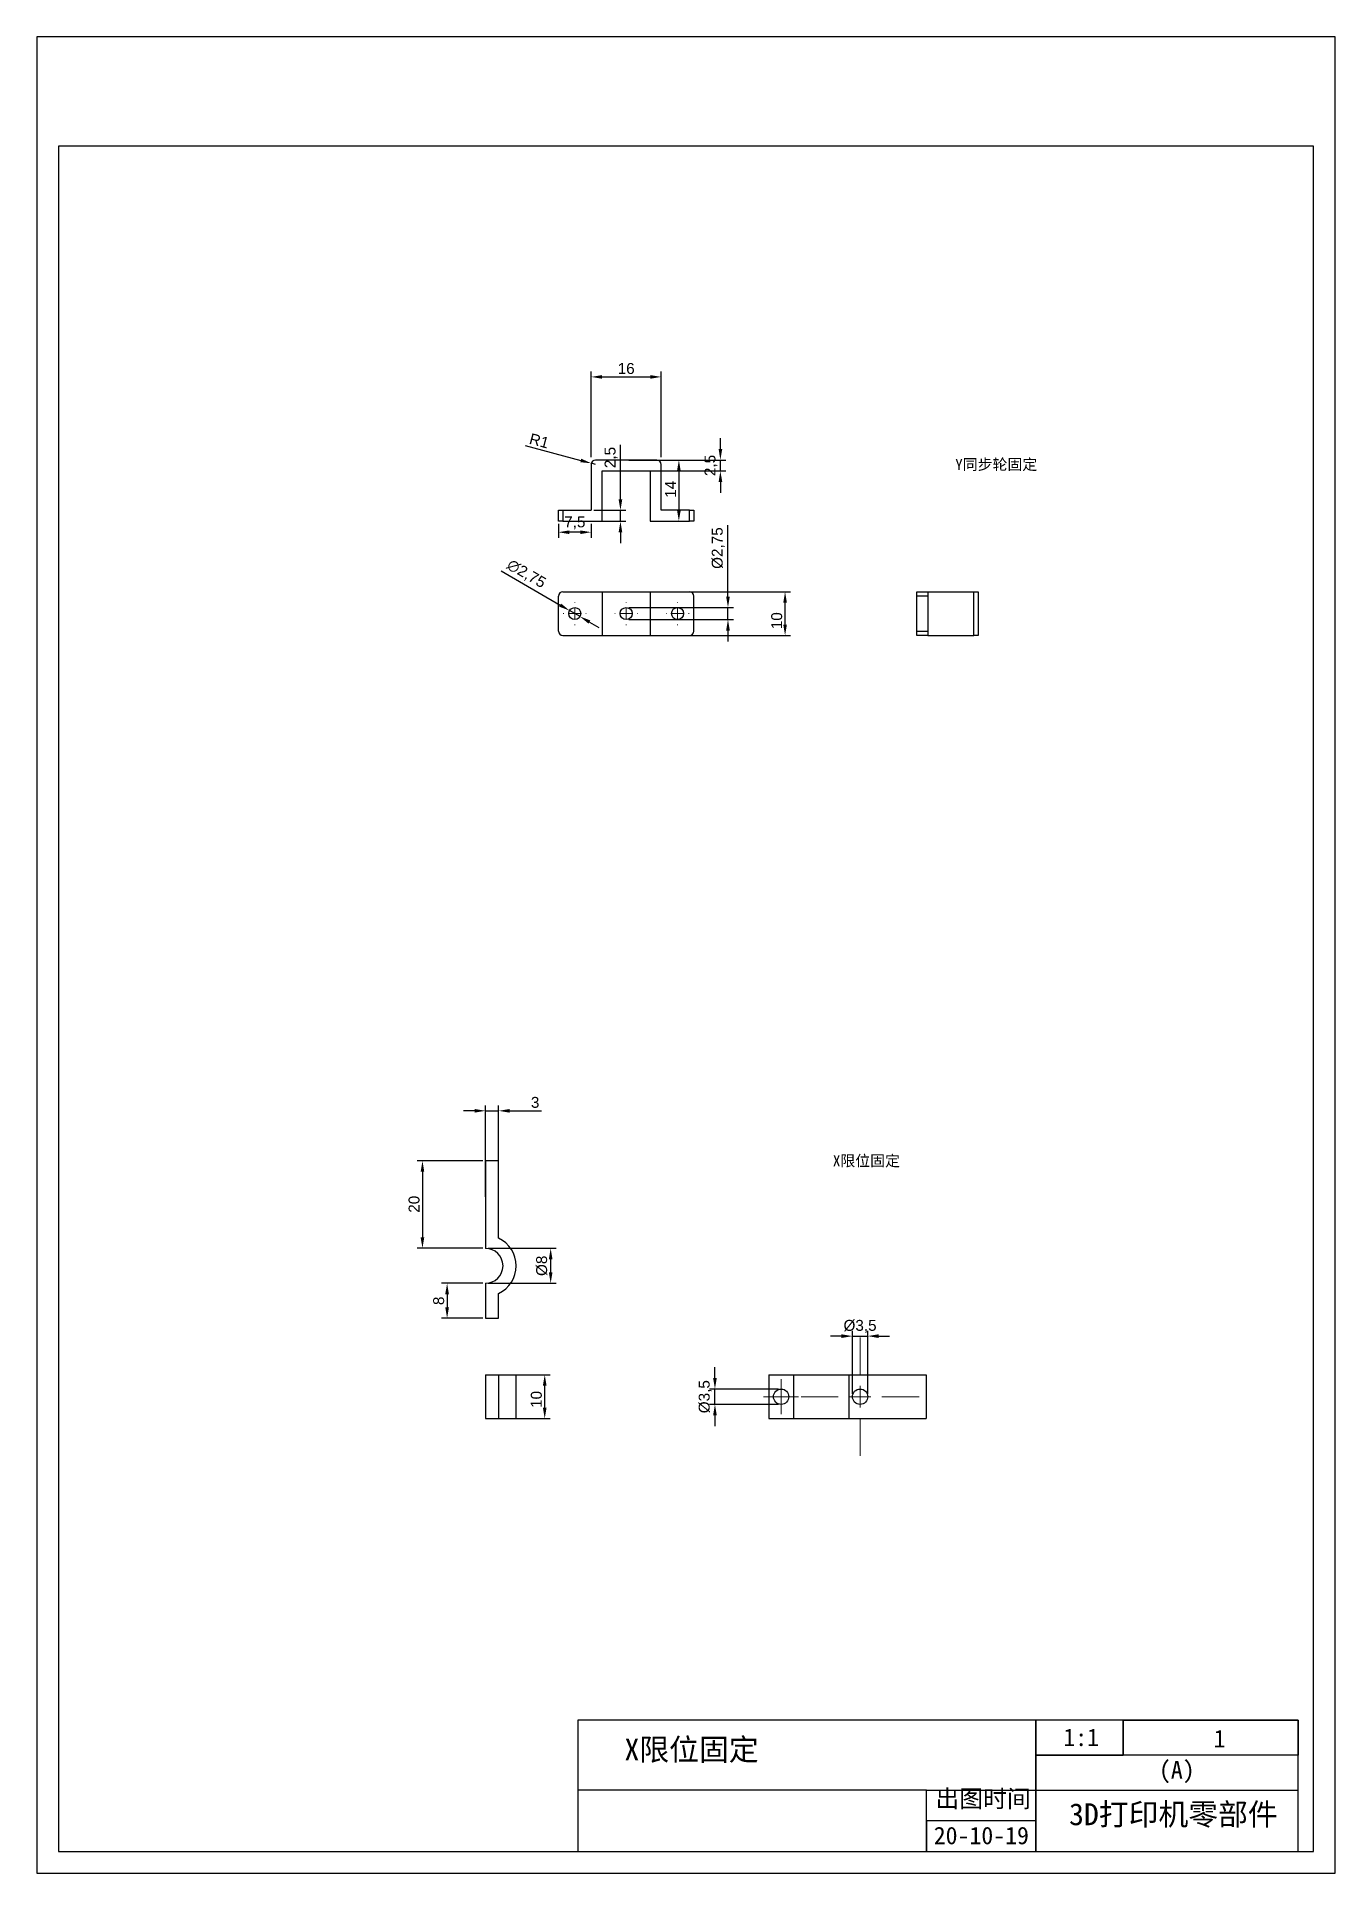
# Model space of a CAD drawing. Header units: millimetres. Extents: x -9 to 2385, y -1365 to 512.
# Drawn here: x 1128.1 to 1425.1, y -385.3 to 34.7 of the extents above; entities that cross this region are included whole.
import ezdxf

# ---------------------------------------------------------------- set-up
doc = ezdxf.new("R2010")
doc.units = ezdxf.units.MM
doc.styles.get("Standard").update_dxf_attribs({"font": 'arial.ttf'})
doc.dimstyles.new('ISO-25', dxfattribs={"dimtxt": 2.5, "dimasz": 2.5, "dimexe": 1.25, "dimexo": 0.625, "dimtad": 1, "dimtxsty": 'Standard', "dimcen": 2.5, "dimclrd": 1, "dimclre": 1, "dimclrt": 1, "dimadec": 0, "dimazin": 0, "dimtfac": 1, "dimtmove": 0, "dimatfit": 3, "dimfxl": 1, "dimtfillclr": 1, "dimarcsym": 0})

msp = doc.modelspace()

# ---------------------------------------------------------------- texts
at = {"char_height": 2.5, "attachment_point": 1}
for s, insert in [('{\\fSimSun|b0|i0|c134|p2;Y同步轮固定}', (1338.2292, -61.856)), ('{\\fSimSun|b0|i0|c134|p2;X限位固定}', (1310.2403, -221.1134))]:
    msp.add_mtext_dynamic_manual_height_columns(s, width=39.865692, gutter_width=12.5, heights=[0], dxfattribs=dict(at, insert=insert))
at = {"insert": (1362.9347, -352.2014, 420), "char_height": 4, "width": 9.189944, "attachment_point": 1}
msp.add_mtext('{\\fSimSun|b0|i0|c134|p2;1:1}', dxfattribs=at)
at = {"attachment_point": 1}
for s, insert, char_height in [('{\\fSimSun|b0|i0|c134|p2;1}', (1397.3159, -352.5021, 420), 4), ('{\\fSimSun|b0|i0|c134|p2;X限位固定}', (1262.5692, -354.4881, 620.1756), 5), ('{\\fSimSun|b0|i0|c134|p2;(A)}', (1384.8169, -359.6333, 420), 4), ('{\\fSimSun|b0|i0|c134|p2;出图时间}', (1333.6794, -366.2425, 1260), 4), ('{\\fSimSun|b0|i0|c0|p2;3D\\fSimSun|b0|i0|c134|p2;打印机零部件}', (1364.2503, -369.3012), 5), ('{\\fSimSun|b0|i0|c134|p2;20-10-19}', (1333.3066, -374.6628), 4)]:
    msp.add_mtext(s, dxfattribs=dict(at, insert=insert, char_height=char_height))

# ---------------------------------------------------------------- blocks, each defined once
blk = doc.blocks.new('*D259')
at = {"color": 1, "linetype": 'Continuous', "lineweight": -2, "transparency": 16777216}
for p, q in [((1234.41, -271.31), (1245.58, -271.31)), ((1244.33, -278.81), (1244.33, -273.81)), ((1234.41, -281.31), (1245.58, -281.31))]:
    blk.add_line(p, q, dxfattribs=at)
at = {"color": 1, "linetype": 'Continuous', "transparency": 16777216}
for points in [[(1243.91, -273.81), (1244.75, -273.81), (1244.33, -271.31)], [(1243.91, -278.81), (1244.75, -278.81), (1244.33, -281.31)]]:
    blk.add_solid(points, dxfattribs=at)
at = {"layer": 'Defpoints', "color": 0, "linetype": 'Continuous', "transparency": 16777216}
for p in [(1233.79, -271.31), (1244.33, -271.31), (1233.79, -281.31)]:
    blk.add_point(p, dxfattribs=at)
at = {"color": 1, "linetype": 'Continuous', "lineweight": 18, "transparency": 16777216, "insert": (1241.15, -276.94), "char_height": 2.5, "attachment_point": 2, "rotation": 90}
blk.add_mtext('10', dxfattribs=at)
blk = doc.blocks.new('*D260')
at = {"color": 1, "linetype": 'Continuous', "lineweight": -2, "transparency": 16777216}
for p, q in [((1231.41, -242.38), (1246.94, -242.38)), ((1245.69, -247.88), (1245.69, -244.88)), ((1231.41, -250.38), (1246.94, -250.38))]:
    blk.add_line(p, q, dxfattribs=at)
at = {"color": 1, "linetype": 'Continuous', "transparency": 16777216}
for points in [[(1245.27, -244.88), (1246.1, -244.88), (1245.69, -242.38)], [(1245.27, -247.88), (1246.1, -247.88), (1245.69, -250.38)]]:
    blk.add_solid(points, dxfattribs=at)
at = {"layer": 'Defpoints', "color": 0, "linetype": 'Continuous', "transparency": 16777216}
for p in [(1230.79, -242.38), (1245.69, -242.38), (1230.79, -250.38)]:
    blk.add_point(p, dxfattribs=at)
at = {"color": 1, "linetype": 'Continuous', "lineweight": 18, "transparency": 16777216, "insert": (1242.37, -246.38), "char_height": 2.5, "attachment_point": 2, "rotation": 90}
blk.add_mtext('%%c8', dxfattribs=at)
blk = doc.blocks.new('*D261')
at = {"color": 1, "linetype": 'Continuous', "lineweight": -2, "transparency": 16777216}
for p, q in [((1230.16, -250.38), (1220.75, -250.38)), ((1222, -252.88), (1222, -255.88)), ((1230.16, -258.38), (1220.75, -258.38))]:
    blk.add_line(p, q, dxfattribs=at)
at = {"color": 1, "linetype": 'Continuous', "transparency": 16777216}
for points in [[(1221.58, -252.88), (1222.42, -252.88), (1222, -250.38)], [(1221.58, -255.88), (1222.42, -255.88), (1222, -258.38)]]:
    blk.add_solid(points, dxfattribs=at)
at = {"layer": 'Defpoints', "color": 0, "linetype": 'Continuous', "transparency": 16777216}
for p in [(1230.79, -250.38), (1222, -258.38), (1230.79, -258.38)]:
    blk.add_point(p, dxfattribs=at)
at = {"color": 1, "linetype": 'Continuous', "lineweight": 18, "transparency": 16777216, "insert": (1218.82, -254.38), "char_height": 2.5, "attachment_point": 2, "rotation": 90}
blk.add_mtext('8', dxfattribs=at)
blk = doc.blocks.new('*D262')
at = {"color": 1, "linetype": 'Continuous', "lineweight": -2, "transparency": 16777216}
for p, q in [((1230.16, -222.38), (1215.12, -222.38)), ((1216.37, -224.88), (1216.37, -239.88)), ((1230.16, -242.38), (1215.12, -242.38))]:
    blk.add_line(p, q, dxfattribs=at)
at = {"color": 1, "linetype": 'Continuous', "transparency": 16777216}
for points in [[(1215.95, -224.88), (1216.78, -224.88), (1216.37, -222.38)], [(1215.95, -239.88), (1216.78, -239.88), (1216.37, -242.38)]]:
    blk.add_solid(points, dxfattribs=at)
at = {"layer": 'Defpoints', "color": 0, "linetype": 'Continuous', "transparency": 16777216}
for p in [(1230.79, -222.38), (1216.37, -242.38), (1230.79, -242.38)]:
    blk.add_point(p, dxfattribs=at)
at = {"color": 1, "linetype": 'Continuous', "lineweight": 18, "transparency": 16777216, "insert": (1213.19, -232.3), "char_height": 2.5, "attachment_point": 2, "rotation": 90}
blk.add_mtext('20', dxfattribs=at)
blk = doc.blocks.new('*D263')
at = {"color": 1, "linetype": 'Continuous', "lineweight": -2, "transparency": 16777216}
for p, q in [((1230.79, -230.6), (1230.79, -209.68)), ((1233.79, -230.6), (1233.79, -209.68)), ((1228.29, -210.93), (1225.79, -210.93)), ((1230.79, -210.93), (1233.79, -210.93)), ((1236.29, -210.93), (1243.59, -210.93))]:
    blk.add_line(p, q, dxfattribs=at)
at = {"color": 1, "linetype": 'Continuous', "transparency": 16777216}
for points in [[(1228.29, -210.52), (1228.29, -211.35), (1230.79, -210.93)], [(1236.29, -210.52), (1236.29, -211.35), (1233.79, -210.93)]]:
    blk.add_solid(points, dxfattribs=at)
at = {"layer": 'Defpoints', "color": 0, "linetype": 'Continuous', "transparency": 16777216}
for p in [(1230.79, -210.93), (1230.79, -231.22), (1233.79, -231.22)]:
    blk.add_point(p, dxfattribs=at)
at = {"color": 1, "linetype": 'Continuous', "lineweight": 18, "transparency": 16777216, "insert": (1242.14, -207.75), "char_height": 2.5, "attachment_point": 2}
blk.add_mtext('3', dxfattribs=at)
blk = doc.blocks.new('*D264')
at = {"color": 1, "linetype": 'Continuous', "lineweight": -2, "transparency": 16777216}
for p, q in [((1283.26, -272.06), (1283.26, -269.56)), ((1297.78, -274.56), (1282.01, -274.56)), ((1283.26, -278.06), (1283.26, -274.56)), ((1297.78, -278.06), (1282.01, -278.06)), ((1283.26, -280.56), (1283.26, -283.06))]:
    blk.add_line(p, q, dxfattribs=at)
at = {"color": 1, "linetype": 'Continuous', "transparency": 16777216}
for points in [[(1282.85, -272.06), (1283.68, -272.06), (1283.26, -274.56)], [(1282.85, -280.56), (1283.68, -280.56), (1283.26, -278.06)]]:
    blk.add_solid(points, dxfattribs=at)
at = {"layer": 'Defpoints', "color": 0, "linetype": 'Continuous', "transparency": 16777216}
for p in [(1283.26, -274.56), (1298.4, -274.56), (1298.4, -278.06)]:
    blk.add_point(p, dxfattribs=at)
at = {"color": 1, "linetype": 'Continuous', "lineweight": 18, "transparency": 16777216, "insert": (1279.55, -276.31), "char_height": 2.5, "attachment_point": 2, "rotation": 90}
blk.add_mtext('%%c3,5', dxfattribs=at)
blk = doc.blocks.new('*D265')
at = {"color": 1, "linetype": 'Continuous', "lineweight": -2, "transparency": 16777216}
for p, q in [((1312.2, -262.46), (1309.7, -262.46)), ((1314.7, -275.68), (1314.7, -261.21)), ((1314.7, -262.46), (1318.2, -262.46)), ((1318.2, -275.68), (1318.2, -261.21)), ((1320.7, -262.46), (1323.2, -262.46))]:
    blk.add_line(p, q, dxfattribs=at)
at = {"color": 1, "linetype": 'Continuous', "transparency": 16777216}
for points in [[(1312.2, -262.04), (1312.2, -262.88), (1314.7, -262.46)], [(1320.7, -262.04), (1320.7, -262.88), (1318.2, -262.46)]]:
    blk.add_solid(points, dxfattribs=at)
at = {"layer": 'Defpoints', "color": 0, "linetype": 'Continuous', "transparency": 16777216}
for p in [(1318.2, -262.46), (1314.7, -276.31), (1318.2, -276.31)]:
    blk.add_point(p, dxfattribs=at)
at = {"color": 1, "linetype": 'Continuous', "lineweight": 18, "transparency": 16777216, "insert": (1316.45, -258.75), "char_height": 2.5, "attachment_point": 2}
blk.add_mtext('%%c3,5', dxfattribs=at)
blk = doc.blocks.new('SW_CENTERMARKSYMBOL_0')
at = {"color": 0, "linetype": 'Continuous', "lineweight": 0}
for p, q in [((0, 5), (0, 13.5)), ((-5, 0), (-13.5, 0)), ((0, 0), (-2.5, 0)), ((0, 0), (0, 2.5)), ((0, 0), (0, -2.5)), ((0, 0), (2.5, 0)), ((5, 0), (13.5, 0)), ((0, -5), (0, -13.5))]:
    blk.add_line(p, q, dxfattribs=at)
blk = doc.blocks.new('SW_CENTERMARKSYMBOL_1')
at = {"color": 0, "linetype": 'Continuous', "lineweight": 0}
for p, q in [((-2.5, 0), (-4, 0)), ((0, 0), (-2.5, 0)), ((0, 2.5), (0, 4)), ((0, 0), (0, 2.5)), ((0, 0), (0, -2.5)), ((0, 0), (2.5, 0)), ((2.5, 0), (4, 0)), ((0, -2.5), (0, -4))]:
    blk.add_line(p, q, dxfattribs=at)
blk = doc.blocks.new('*D274')
at = {"color": 1, "linetype": 'Continuous', "lineweight": -2, "transparency": 16777216}
for p, q in [((1271.58, -92.22), (1300.55, -92.22)), ((1299.3, -99.72), (1299.3, -94.72)), ((1271.58, -102.22), (1300.55, -102.22))]:
    blk.add_line(p, q, dxfattribs=at)
at = {"color": 1, "linetype": 'Continuous', "transparency": 16777216}
for points in [[(1298.89, -94.72), (1299.72, -94.72), (1299.3, -92.22)], [(1298.89, -99.72), (1299.72, -99.72), (1299.3, -102.22)]]:
    blk.add_solid(points, dxfattribs=at)
at = {"layer": 'Defpoints', "color": 0, "linetype": 'Continuous', "transparency": 16777216}
for p in [(1270.96, -92.22), (1299.3, -92.22), (1270.96, -102.22)]:
    blk.add_point(p, dxfattribs=at)
at = {"color": 1, "linetype": 'Continuous', "lineweight": 18, "transparency": 16777216, "insert": (1296.13, -98.85), "char_height": 2.5, "attachment_point": 2, "rotation": 90}
blk.add_mtext('10', dxfattribs=at)
blk = doc.blocks.new('*D275')
at = {"color": 1, "linetype": 'Continuous', "lineweight": -2, "transparency": 16777216}
for p, q in [((1286.24, -93.34), (1286.24, -77)), ((1263.58, -95.84), (1287.49, -95.84)), ((1286.24, -98.59), (1286.24, -95.84)), ((1263.58, -98.59), (1287.49, -98.59)), ((1286.24, -101.09), (1286.24, -103.59))]:
    blk.add_line(p, q, dxfattribs=at)
at = {"color": 1, "linetype": 'Continuous', "transparency": 16777216}
for points in [[(1285.82, -93.34), (1286.66, -93.34), (1286.24, -95.84)], [(1285.82, -101.09), (1286.66, -101.09), (1286.24, -98.59)]]:
    blk.add_solid(points, dxfattribs=at)
at = {"layer": 'Defpoints', "color": 0, "linetype": 'Continuous', "transparency": 16777216}
for p in [(1262.96, -95.84), (1286.24, -95.84), (1262.96, -98.59)]:
    blk.add_point(p, dxfattribs=at)
at = {"color": 1, "linetype": 'Continuous', "lineweight": 18, "transparency": 16777216, "insert": (1282.53, -82.24), "char_height": 2.5, "attachment_point": 2, "rotation": 90}
blk.add_mtext('%%c2,75', dxfattribs=at)
blk = doc.blocks.new('*D276')
at = {"color": 1, "linetype": 'Continuous', "lineweight": -2, "transparency": 16777216}
for p, q in [((1234.33, -87.47), (1247.85, -95.28)), ((1252.4, -97.9), (1250.02, -96.53)), ((1254.56, -99.15), (1256.73, -100.4))]:
    blk.add_line(p, q, dxfattribs=at)
at = {"color": 1, "linetype": 'Continuous', "transparency": 16777216}
for points in [[(1248.06, -94.92), (1247.64, -95.64), (1250.02, -96.53)], [(1254.77, -98.79), (1254.35, -99.52), (1252.4, -97.9)]]:
    blk.add_solid(points, dxfattribs=at)
at = {"layer": 'Defpoints', "color": 0, "linetype": 'Continuous', "transparency": 16777216}
for p in [(1250.02, -96.53), (1252.4, -97.9)]:
    blk.add_point(p, dxfattribs=at)
at = {"color": 1, "linetype": 'Continuous', "lineweight": 18, "transparency": 16777216, "insert": (1236.72, -84.57), "char_height": 2.5, "attachment_point": 1, "rotation": 329.9999}
blk.add_mtext('∅2,75', dxfattribs=at)
blk = doc.blocks.new('SW_CENTERMARKSYMBOL_5')
at = {"color": 0, "linetype": 'Continuous', "lineweight": 0}
for p, q in [((-2.5, 0), (-2.625, 0)), ((0, 0), (-1.25, 0)), ((0, 2.5), (0, 2.625)), ((0, 0), (0, 1.25)), ((0, 0), (0, -1.25)), ((0, 0), (1.25, 0)), ((2.5, 0), (2.625, 0)), ((0, -2.5), (0, -2.625))]:
    blk.add_line(p, q, dxfattribs=at)
blk = doc.blocks.new('SW_CENTERMARKSYMBOL_6')
at = {"color": 0, "linetype": 'Continuous', "lineweight": 0}
for p, q in [((-2.5, 0), (-2.625, 0)), ((0, 0), (-1.25, 0)), ((0, 2.5), (0, 2.625)), ((0, 0), (0, 1.25)), ((0, 0), (0, -1.25)), ((0, 0), (1.25, 0)), ((2.5, 0), (2.625, 0)), ((0, -2.5), (0, -2.625))]:
    blk.add_line(p, q, dxfattribs=at)
blk = doc.blocks.new('SW_CENTERMARKSYMBOL_7')
at = {"color": 0, "linetype": 'Continuous', "lineweight": 0}
for p, q in [((-2.5, 0), (-2.625, 0)), ((0, 0), (-1.25, 0)), ((0, 2.5), (0, 2.625)), ((0, 0), (0, 1.25)), ((0, 0), (0, -1.25)), ((0, 0), (1.25, 0)), ((2.5, 0), (2.625, 0)), ((0, -2.5), (0, -2.625))]:
    blk.add_line(p, q, dxfattribs=at)
blk = doc.blocks.new('*D277')
at = {"color": 1, "linetype": 'Continuous', "lineweight": -2, "transparency": 16777216}
for p, q in [((1254.96, -61.48), (1254.96, -41.85)), ((1270.96, -61.48), (1270.96, -41.85)), ((1257.46, -43.1), (1268.46, -43.1))]:
    blk.add_line(p, q, dxfattribs=at)
at = {"color": 1, "linetype": 'Continuous', "transparency": 16777216}
for points in [[(1257.46, -42.68), (1257.46, -43.51), (1254.96, -43.1)], [(1268.46, -42.68), (1268.46, -43.51), (1270.96, -43.1)]]:
    blk.add_solid(points, dxfattribs=at)
at = {"layer": 'Defpoints', "color": 0, "linetype": 'Continuous', "transparency": 16777216}
for p in [(1270.96, -43.1), (1254.96, -62.1), (1270.96, -62.1)]:
    blk.add_point(p, dxfattribs=at)
at = {"color": 1, "linetype": 'Continuous', "lineweight": 18, "transparency": 16777216, "insert": (1262.96, -39.92), "char_height": 2.5, "attachment_point": 2}
blk.add_mtext('16', dxfattribs=at)
blk = doc.blocks.new('*D278')
at = {"color": 1, "linetype": 'Continuous', "lineweight": -2, "transparency": 16777216}
for p, q in [((1271.58, -62.1), (1276.26, -62.1)), ((1275.01, -64.6), (1275.01, -73.6)), ((1271.58, -76.1), (1276.26, -76.1))]:
    blk.add_line(p, q, dxfattribs=at)
at = {"color": 1, "linetype": 'Continuous', "transparency": 16777216}
for points in [[(1274.59, -64.6), (1275.43, -64.6), (1275.01, -62.1)], [(1274.59, -73.6), (1275.43, -73.6), (1275.01, -76.1)]]:
    blk.add_solid(points, dxfattribs=at)
at = {"layer": 'Defpoints', "color": 0, "linetype": 'Continuous', "transparency": 16777216}
for p in [(1270.96, -62.1), (1270.96, -76.1), (1275.01, -76.1)]:
    blk.add_point(p, dxfattribs=at)
at = {"color": 1, "linetype": 'Continuous', "lineweight": 18, "transparency": 16777216, "insert": (1271.87, -68.8), "char_height": 2.5, "attachment_point": 2, "rotation": 90}
blk.add_mtext('14', dxfattribs=at)
blk = doc.blocks.new('*D279')
at = {"color": 1, "linetype": 'Continuous', "lineweight": -2, "transparency": 16777216}
for p, q in [((1284.51, -59.6), (1284.51, -57.1)), ((1263.58, -62.1), (1285.76, -62.1)), ((1284.51, -64.6), (1284.51, -62.1)), ((1263.58, -64.6), (1285.76, -64.6)), ((1284.51, -67.1), (1284.51, -69.6))]:
    blk.add_line(p, q, dxfattribs=at)
at = {"color": 1, "linetype": 'Continuous', "transparency": 16777216}
for points in [[(1284.1, -59.6), (1284.93, -59.6), (1284.51, -62.1)], [(1284.1, -67.1), (1284.93, -67.1), (1284.51, -64.6)]]:
    blk.add_solid(points, dxfattribs=at)
at = {"layer": 'Defpoints', "color": 0, "linetype": 'Continuous', "transparency": 16777216}
for p in [(1262.96, -62.1), (1284.51, -62.1), (1262.96, -64.6)]:
    blk.add_point(p, dxfattribs=at)
at = {"color": 1, "linetype": 'Continuous', "lineweight": 18, "transparency": 16777216, "insert": (1280.88, -63.35), "char_height": 2.5, "attachment_point": 2, "rotation": 90}
blk.add_mtext('2,5', dxfattribs=at)
blk = doc.blocks.new('*D280')
at = {"color": 1, "linetype": 'Continuous', "lineweight": -2, "transparency": 16777216}
for p, q in [((1261.65, -71.1), (1261.65, -58.6)), ((1255.58, -73.6), (1262.9, -73.6)), ((1261.65, -76.1), (1261.65, -73.6)), ((1255.58, -76.1), (1262.9, -76.1)), ((1261.65, -78.6), (1261.65, -81.1))]:
    blk.add_line(p, q, dxfattribs=at)
at = {"color": 1, "linetype": 'Continuous', "transparency": 16777216}
for points in [[(1261.23, -71.1), (1262.06, -71.1), (1261.65, -73.6)], [(1261.23, -78.6), (1262.06, -78.6), (1261.65, -76.1)]]:
    blk.add_solid(points, dxfattribs=at)
at = {"layer": 'Defpoints', "color": 0, "linetype": 'Continuous', "transparency": 16777216}
for p in [(1254.96, -73.6), (1254.96, -76.1), (1261.65, -76.1)]:
    blk.add_point(p, dxfattribs=at)
at = {"color": 1, "linetype": 'Continuous', "lineweight": 18, "transparency": 16777216, "insert": (1258.02, -61.53), "char_height": 2.5, "attachment_point": 2, "rotation": 90}
blk.add_mtext('2,5', dxfattribs=at)
blk = doc.blocks.new('*D281')
at = {"color": 1, "linetype": 'Continuous', "lineweight": -2, "transparency": 16777216}
for p, q in [((1247.46, -76.73), (1247.46, -79.86)), ((1252.46, -78.61), (1249.96, -78.61)), ((1254.96, -76.73), (1254.96, -79.86))]:
    blk.add_line(p, q, dxfattribs=at)
at = {"color": 1, "linetype": 'Continuous', "transparency": 16777216}
for points in [[(1249.96, -78.2), (1249.96, -79.03), (1247.46, -78.61)], [(1252.46, -78.2), (1252.46, -79.03), (1254.96, -78.61)]]:
    blk.add_solid(points, dxfattribs=at)
at = {"layer": 'Defpoints', "color": 0, "linetype": 'Continuous', "transparency": 16777216}
for p in [(1247.46, -76.1), (1247.46, -78.61), (1254.96, -76.1)]:
    blk.add_point(p, dxfattribs=at)
at = {"color": 1, "linetype": 'Continuous', "lineweight": 18, "transparency": 16777216, "insert": (1251.21, -74.99), "char_height": 2.5, "attachment_point": 2}
blk.add_mtext('7,5', dxfattribs=at)
blk = doc.blocks.new('*D282')
at = {"color": 1, "linetype": 'Continuous', "lineweight": -2, "transparency": 16777216}
for p, q in [((1239.84, -58.78), (1252.58, -62.2)), ((1255.96, -63.1), (1254.99, -62.85))]:
    blk.add_line(p, q, dxfattribs=at)
at = {"color": 1, "linetype": 'Continuous', "transparency": 16777216}
blk.add_solid([(1252.68, -61.8), (1252.47, -62.6), (1254.99, -62.85)], dxfattribs=at)
at = {"layer": 'Defpoints', "color": 0, "linetype": 'Continuous', "transparency": 16777216}
for p in [(1254.99, -62.85), (1255.96, -63.1)]:
    blk.add_point(p, dxfattribs=at)
at = {"color": 1, "linetype": 'Continuous', "lineweight": 18, "transparency": 16777216, "insert": (1241.25, -55.92), "char_height": 2.5, "attachment_point": 1, "rotation": 345}
blk.add_mtext('R1', dxfattribs=at)

# ---------------------------------------------------------------- dimensions: what is measured, and where the dimension line sits
at = {"color": 7, "linetype": 'Continuous', "lineweight": 18}
for base, p1, p2, picture, middle in [((1270.9569, -43.0971), (1254.9569, -62.1044), (1270.9569, -62.1044), '*D277', (1262.9569, -43.0971)), ((1247.4569, -78.6121), (1254.9569, -76.1044), (1247.4569, -76.1044), '*D281', (1251.2069, -78.6121)), ((1230.7896, -210.9317), (1233.7896, -231.2201), (1230.7896, -231.2201), '*D263', (1242.1436, -210.9317))]:
    dim = msp.add_linear_dim(base=base, p1=p1, p2=p2, dimstyle='ISO-25', dxfattribs=at)
    dim.commit()
    dim.dimension.update_dxf_attribs({"geometry": picture, "text_midpoint": middle, "dimtype": 160})
dim = msp.add_radius_dim(center=(1255.9569, -63.1044), mpoint=(1254.991, -62.8456), dimstyle='ISO-25', dxfattribs=at)
dim.commit()
dim.dimension.update_dxf_attribs({"geometry": '*D282', "text_midpoint": (1242.1536, -59.4058), "dimtype": 164})
for base, p1, p2, picture, middle in [((1261.648, -76.1044), (1254.9569, -73.6044), (1254.9569, -76.1044), '*D280', (1261.648, -61.5317)), ((1284.5134, -62.1044), (1262.9569, -64.6044), (1262.9569, -62.1044), '*D279', (1284.5134, -63.3544)), ((1275.0088, -76.1044), (1270.9569, -62.1044), (1270.9569, -76.1044), '*D278', (1275.0088, -68.7976)), ((1299.3048, -92.2171), (1270.9569, -102.2171), (1270.9569, -92.2171), '*D274', (1299.3048, -98.8474)), ((1216.366, -242.3824), (1230.7896, -222.3824), (1230.7896, -242.3824), '*D262', (1216.366, -232.2992)), ((1222.0004, -258.3824), (1230.7896, -250.3824), (1230.7896, -258.3824), '*D261', (1222.0004, -254.3824)), ((1244.3301, -271.3071), (1233.7896, -281.3071), (1233.7896, -271.3071), '*D259', (1244.3301, -276.9411))]:
    dim = msp.add_linear_dim(base=base, p1=p1, p2=p2, angle=90, dimstyle='ISO-25', dxfattribs=at)
    dim.commit()
    dim.dimension.update_dxf_attribs({"geometry": picture, "text_midpoint": middle, "dimtype": 160})
for base, p1, p2, picture, middle in [((1286.2393, -95.8421), (1262.9569, -98.5921), (1262.9569, -95.8421), '*D275', (1286.2393, -82.2381)), ((1245.685, -242.3824), (1230.7896, -250.3824), (1230.7896, -242.3824), '*D260', (1245.685, -246.3824)), ((1283.2621, -274.5571), (1298.4014, -278.0571), (1298.4014, -274.5571), '*D264', (1283.2621, -276.3071))]:
    dim = msp.add_linear_dim(base=base, p1=p1, p2=p2, angle=90, text='%%c<>', dimstyle='ISO-25', dxfattribs=at)
    dim.commit()
    dim.dimension.update_dxf_attribs({"geometry": picture, "text_midpoint": middle, "dimtype": 160})
dim = msp.add_diameter_dim_2p(p1=(1252.3977, -97.9046), p2=(1250.0161, -96.5296), dimstyle='ISO-25', dxfattribs=at)
dim.commit()
dim.dimension.update_dxf_attribs({"geometry": '*D276', "text_midpoint": (1238.8665, -90.0923), "dimtype": 163})
dim = msp.add_linear_dim(base=(1318.2027, -262.4588), p1=(1314.7027, -276.3071), p2=(1318.2027, -276.3071), text='%%c<>', dimstyle='ISO-25', dxfattribs=at)
dim.commit()
dim.dimension.update_dxf_attribs({"geometry": '*D265', "text_midpoint": (1316.4527, -262.4588), "dimtype": 160})

# ---------------------------------------------------------------- linework, layer by layer
at = {"color": 7, "linetype": 'Continuous', "lineweight": 25}
for p, q in [((1269.9569, -62.1044), (1255.9569, -62.1044)), ((1254.9569, -63.1044), (1254.9569, -73.6044)), ((1257.4569, -64.6044), (1268.4569, -64.6044)), ((1257.4569, -76.1044), (1257.4569, -64.6044)), ((1268.4569, -64.6044), (1268.4569, -76.1044)), ((1270.9569, -73.6044), (1270.9569, -63.1044)), ((1247.4569, -76.1044), (1247.4569, -73.6044)), ((1247.4569, -73.6044), (1248.4569, -73.6044)), ((1248.4569, -73.6044), (1248.4569, -76.1044)), ((1248.4569, -73.6044), (1254.9569, -73.6044)), ((1277.4569, -73.6044), (1270.9569, -73.6044)), ((1277.4569, -76.1044), (1277.4569, -73.6044)), ((1277.4569, -73.6044), (1278.4569, -73.6044)), ((1278.4569, -73.6044), (1278.4569, -76.1044)), ((1248.4569, -76.1044), (1247.4569, -76.1044)), ((1248.4569, -76.1044), (1257.4569, -76.1044)), ((1268.4569, -76.1044), (1277.4569, -76.1044)), ((1278.4569, -76.1044), (1277.4569, -76.1044)), ((1248.4569, -92.2171), (1257.4569, -92.2171)), ((1257.4569, -92.2171), (1257.4569, -102.2171)), ((1257.4569, -92.2171), (1268.4569, -92.2171)), ((1268.4569, -92.2171), (1268.4569, -102.2171)), ((1268.4569, -92.2171), (1277.4569, -92.2171)), ((1329.4569, -92.2171), (1331.9569, -92.2171)), ((1329.4569, -93.2171), (1329.4569, -92.2171)), ((1331.9569, -92.2171), (1331.9569, -93.2171)), ((1331.9569, -92.2171), (1342.4569, -92.2171)), ((1342.4569, -102.2171), (1342.4569, -92.2171)), ((1342.4569, -92.2171), (1343.4569, -92.2171)), ((1343.4569, -92.2171), (1343.4569, -102.2171)), ((1247.4569, -101.2171), (1247.4569, -93.2171)), ((1278.4569, -101.2171), (1278.4569, -93.2171)), ((1331.9569, -93.2171), (1329.4569, -93.2171)), ((1329.4569, -101.2171), (1329.4569, -93.2171)), ((1331.9569, -93.2171), (1331.9569, -101.2171)), ((1248.4569, -102.2171), (1257.4569, -102.2171)), ((1257.4569, -102.2171), (1268.4569, -102.2171)), ((1268.4569, -102.2171), (1277.4569, -102.2171)), ((1329.4569, -101.2171), (1331.9569, -101.2171)), ((1329.4569, -102.2171), (1329.4569, -101.2171)), ((1331.9569, -102.2171), (1329.4569, -102.2171)), ((1331.9569, -101.2171), (1331.9569, -102.2171)), ((1331.9569, -102.2171), (1342.4569, -102.2171)), ((1343.4569, -102.2171), (1342.4569, -102.2171)), ((1230.7896, -222.3824), (1230.7896, -242.3824)), ((1233.7896, -222.3824), (1230.7896, -222.3824)), ((1233.7896, -240.0579), (1233.7896, -222.3824)), ((1230.7896, -250.3824), (1230.7896, -258.3824)), ((1233.7896, -258.3824), (1233.7896, -252.707)), ((1230.7896, -258.3824), (1233.7896, -258.3824)), ((1230.7896, -271.3071), (1233.7896, -271.3071)), ((1230.7896, -271.3071), (1230.7896, -281.3071)), ((1233.7896, -271.3071), (1233.7896, -281.3071)), ((1233.7896, -271.3071), (1237.7896, -271.3071)), ((1237.7896, -281.3071), (1237.7896, -271.3071)), ((1295.5637, -271.3071), (1295.5637, -281.3071)), ((1295.5637, -271.3071), (1301.2391, -271.3071)), ((1301.2391, -271.3071), (1301.2391, -281.3071)), ((1301.2391, -271.3071), (1313.8882, -271.3071)), ((1313.8882, -271.3071), (1313.8882, -281.3071)), ((1313.8882, -271.3071), (1331.5637, -271.3071)), ((1331.5637, -271.3071), (1331.5637, -281.3071)), ((1230.7896, -281.3071), (1233.7896, -281.3071)), ((1233.7896, -281.3071), (1237.7896, -281.3071)), ((1295.5637, -281.3071), (1301.2391, -281.3071)), ((1301.2391, -281.3071), (1313.8882, -281.3071)), ((1313.8882, -281.3071), (1331.5637, -281.3071))]:
    msp.add_line(p, q, dxfattribs=at)
for p, q in [((1251.9101, -350.2981, 420), (1251.9101, -380.2981, 420)), ((1276.6418, -350.2981, 420), (1251.9101, -350.2981, 420)), ((1376.6418, -350.2981, 420), (1276.6418, -350.2981, 420)), ((1356.6418, -380.2981, 420), (1356.6418, -350.2981, 420)), ((1356.6418, -350.2981, 420), (1356.6418, -358.2981, 420)), ((1376.6418, -358.2981, 420), (1376.6418, -350.2981, 420)), ((1376.6418, -358.2981, 420), (1376.6418, -350.2981, 420)), ((1376.6418, -350.2981, 420), (1416.6418, -350.2981, 420)), ((1416.6418, -350.2981, 420), (1376.6418, -350.2981, 420)), ((1376.6418, -350.2981, 420), (1376.6418, -358.2981, 420)), ((1416.6418, -380.2981, 420), (1416.6418, -350.2981, 420)), ((1416.6418, -350.2981, 420), (1416.6418, -358.2981, 420)), ((1356.6418, -358.2981, 420), (1376.6418, -358.2981, 420)), ((1376.6418, -358.2981, 420), (1356.6418, -358.2981, 420)), ((1356.6418, -358.2981, 420), (1356.6418, -380.2981, 420)), ((1416.6418, -358.2981, 420), (1376.6418, -358.2981, 420)), ((1331.6418, -366.2981, 420), (1251.9101, -366.2981, 420)), ((1331.6418, -380.2981, 420), (1331.6418, -366.2981, 420)), ((1331.6418, -366.2981, 420), (1356.6418, -366.2981, 420)), ((1356.6418, -380.2981, 420), (1356.6418, -366.2981, 420)), ((1356.6418, -366.2981, 420), (1416.6418, -366.2981, 420)), ((1356.6418, -373.2981, 420), (1331.6418, -373.2981, 420)), ((1331.6418, -373.2981, 420), (1331.6418, -380.2981, 420)), ((1276.6418, -380.2981, 420), (1291.6418, -380.2981, 420)), ((1291.6418, -380.2981, 420), (1331.6418, -380.2981, 420)), ((1331.6418, -380.2981, 420), (1356.6418, -380.2981, 420))]:
    msp.add_line(p, q)
for points in [[(1128.1418, 34.7019), (1128.1418, -385.2981), (1425.1418, -385.2981), (1425.1418, 34.7019)], [(1133.1418, 9.7019), (1133.1418, -380.2981), (1420.1418, -380.2981), (1420.1418, 9.7019)]]:
    msp.add_lwpolyline(points, close=True)
for centre, radius in [((1251.2069, -97.2171), 1.375), ((1262.9569, -97.2171), 1.375), ((1274.7069, -97.2171), 1.375), ((1298.4014, -276.3071), 1.75), ((1316.4527, -276.3071), 1.75)]:
    msp.add_circle(centre, radius, dxfattribs=at)
for centre, radius, start, end in [((1255.9569, -63.1044), 1, 90, 180), ((1269.9569, -63.1044), 1, 0, 90), ((1248.4569, -93.2171), 1, 90, 180), ((1277.4569, -93.2171), 1, 0, 90), ((1248.4569, -101.2171), 1, 180, 270), ((1277.4569, -101.2171), 1, 270, 0), ((1230.7896, -246.3824), 4, 270, 90), ((1230.7896, -246.3824), 7, 295.376934, 64.623066)]:
    msp.add_arc(centre, radius, start, end, dxfattribs=at)

# ---------------------------------------------------------------- block references
at = {"color": 7, "linetype": 'Continuous', "lineweight": 0}
for name, p in [('SW_CENTERMARKSYMBOL_6', (1251.2069, -97.2171)), ('SW_CENTERMARKSYMBOL_5', (1262.9569, -97.2171)), ('SW_CENTERMARKSYMBOL_7', (1274.7069, -97.2171)), ('SW_CENTERMARKSYMBOL_0', (1316.4527, -276.3071)), ('SW_CENTERMARKSYMBOL_1', (1298.4014, -276.3071))]:
    msp.add_blockref(name, p, dxfattribs=at)

msp.set_redraw_order([(e.dxf.handle, doc.entitydb.next_handle()) for e in msp.query("TEXT MTEXT ATTDEF DIMENSION ARC_DIMENSION")])  # texts and dimensions are drawn at this point

doc.saveas('drawing.dxf')
